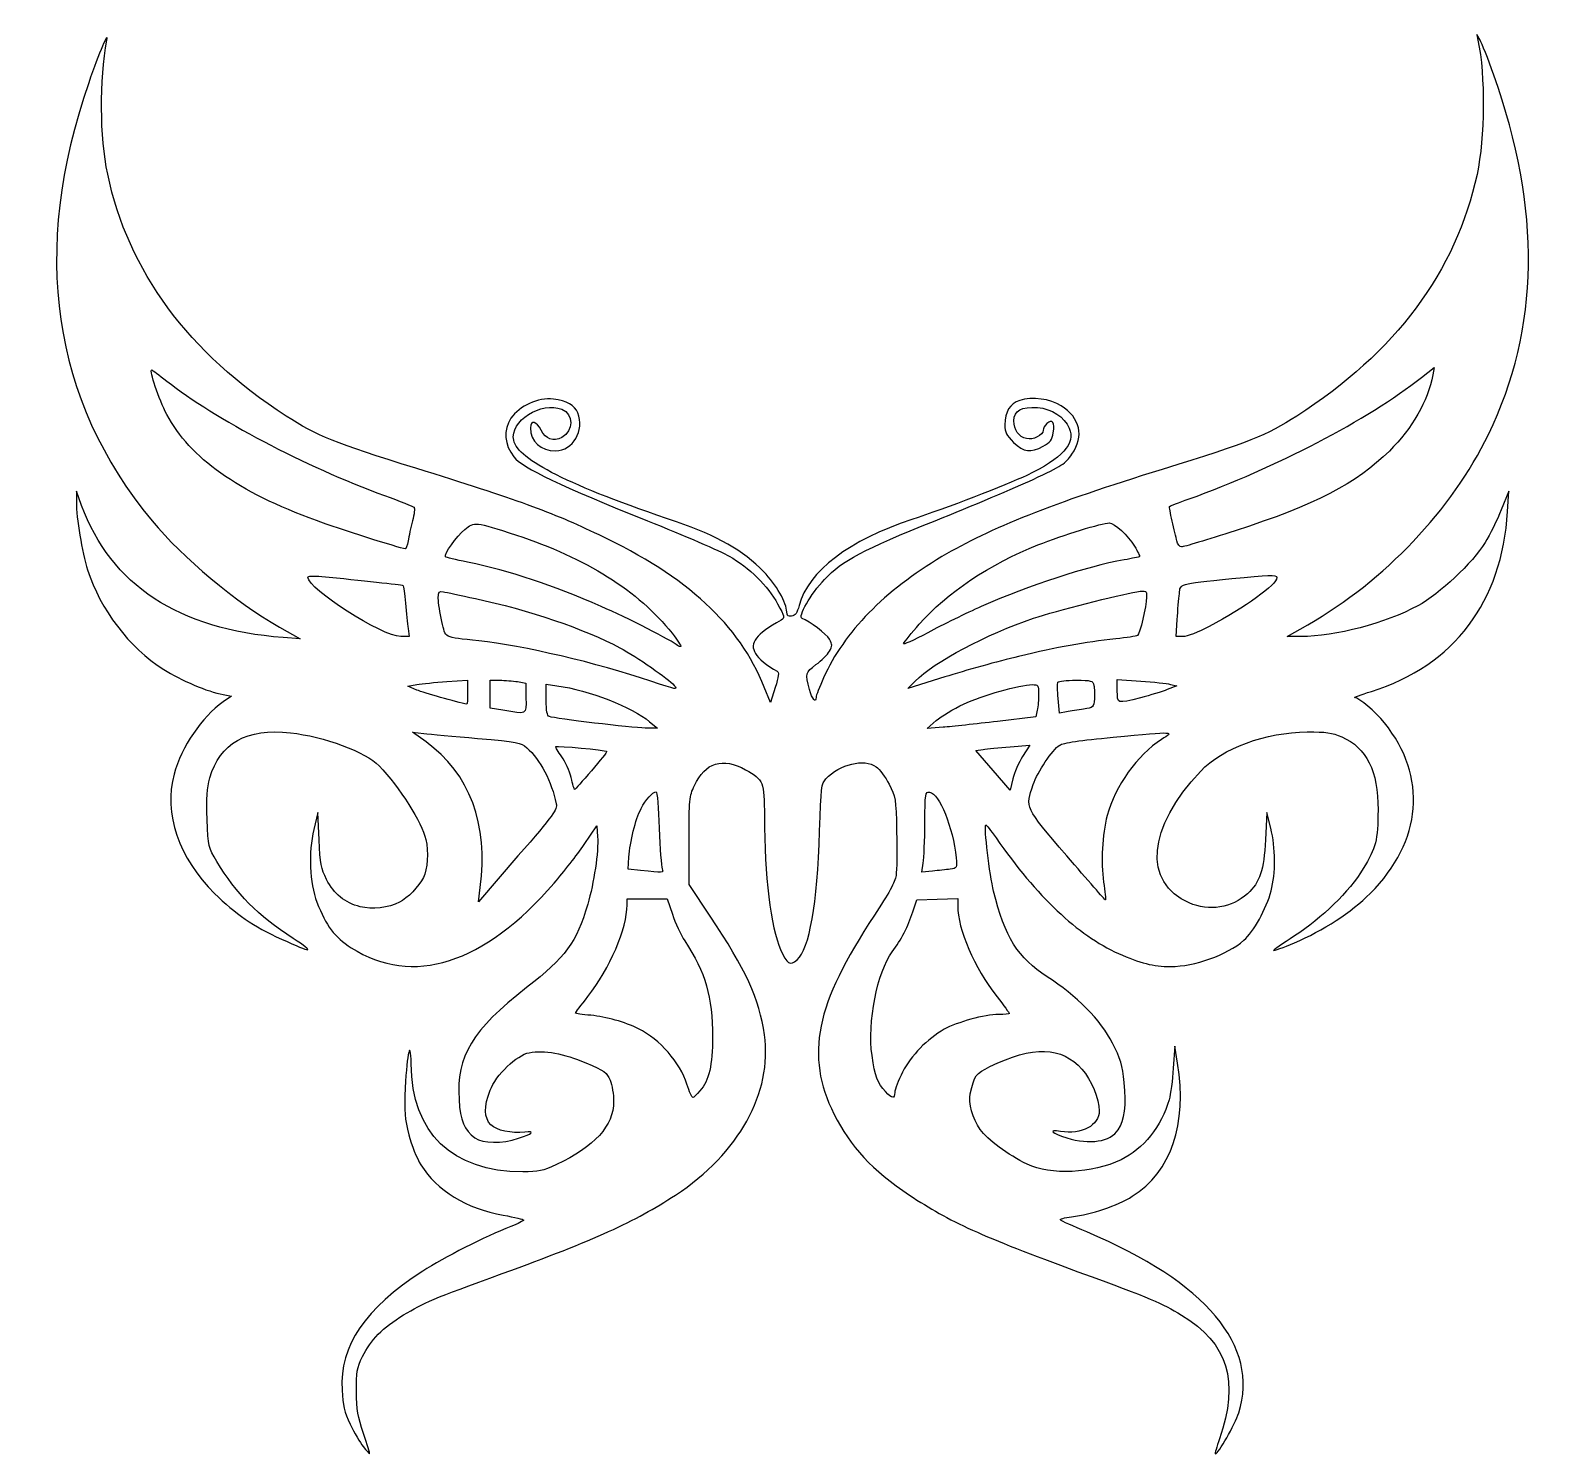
# Model space of a CAD drawing. Header units: centimetres. Extents: x -20.6 to 8.6, y -8.8 to 18.8.
import ezdxf

# ---------------------------------------------------------------- set-up
doc = ezdxf.new("R2010")
doc.units = ezdxf.units.CM
doc.header["$MEASUREMENT"] = 0
doc.layers.add('Layer 1', color=7, linetype='Continuous')

msp = doc.modelspace()

# ---------------------------------------------------------------- linework, layer by layer
at = {"layer": 'Layer 1'}
for points, knots in [([(-14.19937, -8.62576), (-14.25914, -8.54961), (-14.37178, -8.35499), (-14.44967, -8.19326), (-14.44967, -8.19326), (-14.56672, -7.95023), (-14.59442, -7.83544), (-14.60937, -7.53165), (-14.60937, -7.53165), (-14.652, -6.66526), (-14.17506, -5.96272), (-13.04788, -5.23157), (-13.04788, -5.23157), (-12.64091, -4.96758), (-11.84389, -4.56307), (-11.34378, -4.36667), (-11.34378, -4.36667), (-11.20621, -4.31265), (-11.09366, -4.2575), (-11.09366, -4.24412), (-11.09366, -4.24412), (-11.09366, -4.23074), (-11.27175, -4.18792), (-11.48941, -4.14896), (-11.48941, -4.14896), (-12.20604, -4.0207), (-12.77737, -3.67251), (-13.08355, -3.17744), (-13.08355, -3.17744), (-13.16119, -3.0519), (-13.26655, -2.78843), (-13.31769, -2.59195), (-13.31769, -2.59195), (-13.39792, -2.28368), (-13.40725, -2.15937), (-13.3858, -1.68495), (-13.3858, -1.68495), (-13.35526, -1.00972), (-13.27814, -0.69599), (-13.27237, -1.22352), (-13.27237, -1.22352), (-13.25776, -2.55934), (-12.48352, -3.30827), (-11.11419, -3.31115), (-11.11419, -3.31115), (-10.80594, -3.3118), (-10.72939, -3.29519), (-10.4617, -3.16962), (-10.4617, -3.16962), (-9.72304, -2.82311), (-9.35489, -2.41762), (-9.3541, -1.94966), (-9.3541, -1.94966), (-9.35388, -1.81646), (-9.3846, -1.63243), (-9.42237, -1.54071), (-9.42237, -1.54071), (-9.48533, -1.38781), (-9.5247, -1.35959), (-9.89537, -1.20164), (-9.89537, -1.20164), (-10.32185, -1.0199), (-10.69569, -0.95288), (-10.98686, -1.00596), (-10.98686, -1.00596), (-11.22773, -1.04987), (-11.63068, -1.43674), (-11.74514, -1.734), (-11.74514, -1.734), (-11.86613, -2.04821), (-11.86096, -2.27433), (-11.72986, -2.40171), (-11.72986, -2.40171), (-11.61846, -2.50995), (-11.33034, -2.5724), (-11.07563, -2.54351), (-11.07563, -2.54351), (-10.8686, -2.52003), (-10.92001, -2.57236), (-11.19204, -2.662), (-11.19204, -2.662), (-11.51464, -2.76831), (-11.88269, -2.76381), (-12.03755, -2.65165), (-12.03755, -2.65165), (-12.24968, -2.49801), (-12.32082, -2.3272), (-12.34512, -1.91318), (-12.34512, -1.91318), (-12.39474, -1.06753), (-12.09755, -0.57507), (-11.0374, 0.25377), (-11.0374, 0.25377), (-10.27282, 0.85153), (-10.08018, 1.11437), (-9.85598, 1.86569), (-9.85598, 1.86569), (-9.73488, 2.27153), (-9.64517, 2.88628), (-9.66531, 3.17236), (-9.66531, 3.17236), (-9.66531, 3.17236), (-9.67994, 3.38011), (-9.67994, 3.38011), (-9.67994, 3.38011), (-9.67994, 3.38011), (-9.92668, 3.01922), (-9.92668, 3.01922), (-9.92668, 3.01922), (-10.06239, 2.82073), (-10.3222, 2.48602), (-10.50405, 2.27543), (-10.50405, 2.27543), (-11.85735, 0.7082), (-13.24984, 0.26424), (-14.4301, 1.02371), (-14.4301, 1.02371), (-14.75831, 1.23491), (-14.91566, 1.44408), (-15.09526, 1.90796), (-15.09526, 1.90796), (-15.23679, 2.27352), (-15.26278, 2.87029), (-15.15624, 3.3081), (-15.15624, 3.3081), (-15.15624, 3.3081), (-15.07526, 3.64086), (-15.07526, 3.64086), (-15.07526, 3.64086), (-15.07526, 3.64086), (-15.05248, 3.11253), (-15.05248, 3.11253), (-15.05248, 3.11253), (-15.0324, 2.64684), (-15.01543, 2.55589), (-14.90933, 2.34539), (-14.90933, 2.34539), (-14.76762, 2.06424), (-14.55491, 1.89164), (-14.25789, 1.81678), (-14.25789, 1.81678), (-14.0257, 1.75826), (-13.71183, 1.79393), (-13.49703, 1.90324), (-13.49703, 1.90324), (-13.34259, 1.98184), (-13.1239, 2.20843), (-13.0326, 2.38445), (-13.0326, 2.38445), (-12.95638, 2.53139), (-12.93444, 2.88373), (-12.98687, 3.11872), (-12.98687, 3.11872), (-13.05961, 3.44474), (-13.49407, 4.12835), (-13.89298, 4.54443), (-13.89298, 4.54443), (-14.14389, 4.80615), (-14.96686, 5.11242), (-15.60647, 5.18211), (-15.60647, 5.18211), (-16.45453, 5.27452), (-16.97704, 4.98179), (-17.16544, 4.30871), (-17.16544, 4.30871), (-17.22307, 4.10281), (-17.23424, 3.93086), (-17.21761, 3.50565), (-17.21761, 3.50565), (-17.19668, 2.97066), (-17.19458, 2.96151), (-17.03051, 2.68987), (-17.03051, 2.68987), (-16.65431, 2.067), (-16.24478, 1.65502), (-15.55378, 1.20427), (-15.55378, 1.20427), (-15.11583, 0.91859), (-15.18139, 0.91443), (-15.77942, 1.18997), (-15.77942, 1.18997), (-16.3325, 1.44479), (-16.66708, 1.67275), (-17.07582, 2.07321), (-17.07582, 2.07321), (-17.76418, 2.74762), (-18.06361, 3.63041), (-17.85844, 4.38051), (-17.85844, 4.38051), (-17.71284, 4.91283), (-17.32269, 5.4888), (-16.91184, 5.77799), (-16.91184, 5.77799), (-16.91184, 5.77799), (-16.74882, 5.89273), (-16.74882, 5.89273), (-16.74882, 5.89273), (-16.74882, 5.89273), (-16.91182, 5.92228), (-16.91182, 5.92228), (-16.91182, 5.92228), (-17.20997, 5.97633), (-17.72541, 6.19418), (-18.05982, 6.40749), (-18.05982, 6.40749), (-18.7318, 6.83613), (-19.28859, 7.56472), (-19.53083, 8.33239), (-19.53083, 8.33239), (-19.63962, 8.67716), (-19.7498, 9.33929), (-19.74885, 9.64264), (-19.74885, 9.64264), (-19.74885, 9.64264), (-19.74819, 9.85397), (-19.74819, 9.85397), (-19.74819, 9.85397), (-19.74819, 9.85397), (-19.64762, 9.57924), (-19.64762, 9.57924), (-19.64762, 9.57924), (-19.08475, 8.04162), (-17.76692, 7.17788), (-15.7481, 7.02342), (-15.7481, 7.02342), (-15.7481, 7.02342), (-15.42187, 6.99846), (-15.42187, 6.99846), (-15.42187, 6.99846), (-15.42187, 6.99846), (-15.81986, 7.22697), (-15.81986, 7.22697), (-15.81986, 7.22697), (-16.67565, 7.71836), (-17.68051, 8.55697), (-18.28317, 9.28276), (-18.28317, 9.28276), (-20.22474, 11.62099), (-20.64171, 14.49955), (-19.51058, 17.75607), (-19.51058, 17.75607), (-19.30628, 18.34425), (-19.12424, 18.77162), (-19.15881, 18.58194), (-19.15881, 18.58194), (-19.30264, 17.79269), (-19.29622, 16.71746), (-19.14332, 15.98498), (-19.14332, 15.98498), (-18.75335, 14.11685), (-17.57811, 12.52508), (-15.69131, 11.30948), (-15.69131, 11.30948), (-15.09006, 10.92212), (-14.75626, 10.78773), (-13.18164, 10.29911), (-13.18164, 10.29911), (-11.22068, 9.6906), (-10.55436, 9.44858), (-9.63645, 9.01142), (-9.63645, 9.01142), (-7.92203, 8.19493), (-6.92423, 7.27519), (-6.43946, 6.06454), (-6.43946, 6.06454), (-6.43946, 6.06454), (-6.32021, 5.76673), (-6.32021, 5.76673), (-6.32021, 5.76673), (-6.32021, 5.76673), (-6.22943, 6.0557), (-6.22943, 6.0557), (-6.22943, 6.0557), (-6.161, 6.27354), (-6.15155, 6.35179), (-6.19107, 6.37361), (-6.19107, 6.37361), (-6.38856, 6.48261), (-6.55514, 6.61767), (-6.61068, 6.71381), (-6.61068, 6.71381), (-6.7312, 6.92244), (-6.61065, 7.07927), (-6.11198, 7.36258), (-6.11198, 7.36258), (-6.03872, 7.4042), (-6.04333, 7.42502), (-6.18202, 7.67903), (-6.18202, 7.67903), (-6.3683, 8.02016), (-6.73267, 8.37804), (-7.11957, 8.59988), (-7.11957, 8.59988), (-7.28369, 8.69398), (-7.99543, 9.00157), (-8.7012, 9.28342), (-8.7012, 9.28342), (-10.35178, 9.94256), (-11.11427, 10.307), (-11.28426, 10.51802), (-11.28426, 10.51802), (-11.46897, 10.7473), (-11.49141, 11.04477), (-11.3407, 11.26606), (-11.3407, 11.26606), (-11.17627, 11.50749), (-10.81606, 11.67018), (-10.52111, 11.63623), (-10.52111, 11.63623), (-10.26185, 11.60639), (-10.10573, 11.51879), (-10.04775, 11.37061), (-10.04775, 11.37061), (-9.9136, 11.02778), (-10.1398, 10.64041), (-10.47597, 10.63726), (-10.47597, 10.63726), (-10.76717, 10.63453), (-10.96318, 10.81364), (-10.96318, 11.08246), (-10.96318, 11.08246), (-10.96318, 11.23673), (-10.84318, 11.20963), (-10.75803, 11.03613), (-10.75803, 11.03613), (-10.6715, 10.85983), (-10.52006, 10.80639), (-10.35778, 10.89489), (-10.35778, 10.89489), (-10.12746, 11.0205), (-10.12527, 11.34684), (-10.35413, 11.43895), (-10.35413, 11.43895), (-10.75587, 11.60064), (-11.37058, 11.20627), (-11.28778, 10.83996), (-11.28778, 10.83996), (-11.20096, 10.45589), (-10.22193, 9.96504), (-8.13859, 9.26107), (-8.13859, 9.26107), (-7.35114, 8.99498), (-6.84833, 8.70795), (-6.44857, 8.29631), (-6.44857, 8.29631), (-6.21401, 8.05478), (-6.00545, 7.68959), (-6.00469, 7.51906), (-6.00469, 7.51906), (-6.00434, 7.44584), (-5.98284, 7.4274), (-5.91025, 7.43817), (-5.91025, 7.43817), (-5.83931, 7.44869), (-5.80395, 7.49913), (-5.76616, 7.64375), (-5.76616, 7.64375), (-5.59383, 8.30321), (-4.79489, 8.91298), (-3.58717, 9.30679), (-3.58717, 9.30679), (-2.94068, 9.5176), (-1.76412, 9.96931), (-1.3604, 10.1617), (-1.3604, 10.1617), (-0.67291, 10.48932), (-0.4128, 10.77858), (-0.5399, 11.07414), (-0.5399, 11.07414), (-0.63413, 11.29326), (-0.87687, 11.45009), (-1.15671, 11.47264), (-1.15671, 11.47264), (-1.46261, 11.49729), (-1.61083, 11.41318), (-1.61083, 11.21494), (-1.61083, 11.21494), (-1.61083, 11.04179), (-1.51582, 10.90733), (-1.36799, 10.87128), (-1.36799, 10.87128), (-1.2393, 10.8399), (-1.04534, 10.93856), (-1.04534, 11.0354), (-1.04534, 11.0354), (-1.04534, 11.06807), (-1.01332, 11.12592), (-0.97419, 11.16394), (-0.97419, 11.16394), (-0.87082, 11.26438), (-0.81332, 11.18269), (-0.8478, 10.98439), (-0.8478, 10.98439), (-0.87149, 10.84816), (-0.90731, 10.80091), (-1.04312, 10.72674), (-1.04312, 10.72674), (-1.28983, 10.59201), (-1.41887, 10.60851), (-1.61595, 10.80001), (-1.61595, 10.80001), (-1.75809, 10.93812), (-1.78483, 10.99199), (-1.78483, 11.14024), (-1.78483, 11.14024), (-1.78483, 11.38909), (-1.68726, 11.54866), (-1.49797, 11.60936), (-1.49797, 11.60936), (-1.25685, 11.68668), (-0.90726, 11.64236), (-0.69827, 11.50798), (-0.69827, 11.50798), (-0.32371, 11.26714), (-0.24742, 10.92675), (-0.48866, 10.57285), (-0.48866, 10.57285), (-0.61659, 10.38518), (-0.67786, 10.34521), (-1.23902, 10.08338), (-1.23902, 10.08338), (-1.5751, 9.92657), (-2.42753, 9.56688), (-3.1333, 9.28407), (-3.1333, 9.28407), (-4.54156, 8.71977), (-4.92097, 8.51852), (-5.27292, 8.14916), (-5.27292, 8.14916), (-5.54219, 7.86656), (-5.79781, 7.42403), (-5.70962, 7.39313), (-5.70962, 7.39313), (-5.5654, 7.3426), (-5.23831, 7.09442), (-5.17893, 6.99046), (-5.17893, 6.99046), (-5.11954, 6.88649), (-5.11949, 6.86213), (-5.17854, 6.7596), (-5.17854, 6.7596), (-5.21484, 6.69655), (-5.33228, 6.57955), (-5.43954, 6.4996), (-5.43954, 6.4996), (-5.64558, 6.34601), (-5.64869, 6.33405), (-5.56461, 6.01834), (-5.56461, 6.01834), (-5.51548, 5.83388), (-5.43953, 5.74495), (-5.43827, 5.87041), (-5.43827, 5.87041), (-5.43797, 5.89947), (-5.37252, 6.06838), (-5.29281, 6.24577), (-5.29281, 6.24577), (-4.89472, 7.13168), (-4.11499, 7.92949), (-3.00284, 8.58884), (-3.00284, 8.58884), (-2.06341, 9.14579), (-0.87813, 9.61534), (1.26009, 10.2776), (1.26009, 10.2776), (2.9541, 10.80228), (3.26516, 10.92555), (3.86222, 11.30886), (3.86222, 11.30886), (5.77242, 12.5352), (6.94561, 14.10776), (7.349, 15.98257), (7.349, 15.98257), (7.5039, 16.70249), (7.51228, 17.88457), (7.36743, 18.58193), (7.36743, 18.58193), (7.36743, 18.58193), (7.34548, 18.6876), (7.34548, 18.6876), (7.34548, 18.6876), (7.34548, 18.6876), (7.40783, 18.58193), (7.40783, 18.58193), (7.40783, 18.58193), (7.44212, 18.52381), (7.56179, 18.2195), (7.67375, 17.90567), (7.67375, 17.90567), (8.60203, 15.30377), (8.56797, 13.00298), (7.57082, 10.9529), (7.57082, 10.9529), (6.86062, 9.49274), (5.5623, 8.12474), (4.0778, 7.27239), (4.0778, 7.27239), (4.0778, 7.27239), (3.67881, 7.0433), (3.67881, 7.0433), (3.67881, 7.0433), (3.67881, 7.0433), (3.94078, 7.0433), (3.94078, 7.0433), (3.94078, 7.0433), (4.60434, 7.0433), (5.58983, 7.3025), (6.20417, 7.6386), (6.20417, 7.6386), (6.62465, 7.86864), (7.2629, 8.46832), (7.50494, 8.86074), (7.50494, 8.86074), (7.59813, 9.01184), (7.73952, 9.29714), (7.81913, 9.49473), (7.81913, 9.49473), (7.81913, 9.49473), (7.96388, 9.85399), (7.96388, 9.85399), (7.96388, 9.85399), (7.96388, 9.85399), (7.94023, 9.46371), (7.94023, 9.46371), (7.94023, 9.46371), (7.83411, 7.71269), (6.90604, 6.48639), (5.30557, 5.9824), (5.30557, 5.9824), (5.10221, 5.91836), (4.95754, 5.86459), (4.98408, 5.86291), (4.98408, 5.86291), (5.06919, 5.85751), (5.38107, 5.59164), (5.55785, 5.37379), (5.55785, 5.37379), (6.39716, 4.33948), (6.29297, 3.08528), (5.28382, 2.0752), (5.28382, 2.0752), (4.92336, 1.71441), (4.36556, 1.35094), (3.81853, 1.12041), (3.81853, 1.12041), (3.60136, 1.02889), (3.41756, 0.95995), (3.41008, 0.96721), (3.41008, 0.96721), (3.40261, 0.97447), (3.58624, 1.10306), (3.81816, 1.25297), (3.81816, 1.25297), (4.35586, 1.60053), (4.87313, 2.1068), (5.14823, 2.55476), (5.14823, 2.55476), (5.39418, 2.95526), (5.43158, 3.10367), (5.43417, 3.68927), (5.43417, 3.68927), (5.43751, 4.44573), (5.21546, 4.89212), (4.73109, 5.10261), (4.73109, 5.10261), (4.53572, 5.18752), (4.43491, 5.2021), (4.06583, 5.19883), (4.06583, 5.19883), (3.2587, 5.19169), (2.41978, 4.8834), (2.00305, 4.44079), (2.00305, 4.44079), (0.96759, 3.34104), (0.87643, 2.28861), (1.78211, 1.89026), (1.78211, 1.89026), (2.16075, 1.72372), (2.61141, 1.79517), (2.90704, 2.06861), (2.90704, 2.06861), (3.15214, 2.29531), (3.22595, 2.5155), (3.25698, 3.11255), (3.25698, 3.11255), (3.25698, 3.11255), (3.28444, 3.64088), (3.28444, 3.64088), (3.28444, 3.64088), (3.28444, 3.64088), (3.35976, 3.33667), (3.35976, 3.33667), (3.35976, 3.33667), (3.45371, 2.95724), (3.4563, 2.46499), (3.36613, 2.1254), (3.36613, 2.1254), (3.27451, 1.78034), (3.02429, 1.32451), (2.84035, 1.16759), (2.84035, 1.16759), (2.50555, 0.88197), (1.88728, 0.66112), (1.42249, 0.66112), (1.42249, 0.66112), (1.08484, 0.66112), (0.83158, 0.7243), (0.41188, 0.91322), (0.41188, 0.91322), (-0.37842, 1.26897), (-1.16942, 2.01566), (-1.95501, 3.1475), (-1.95501, 3.1475), (-2.0571, 3.29458), (-2.14731, 3.40843), (-2.15547, 3.40049), (-2.15547, 3.40049), (-2.19074, 3.36622), (-2.08013, 2.42776), (-2.0042, 2.11705), (-2.0042, 2.11705), (-1.78879, 1.23553), (-1.52875, 0.82037), (-0.96813, 0.46293), (-0.96813, 0.46293), (-0.39947, 0.10035), (0.07281, -0.37786), (0.29761, -0.81872), (0.29761, -0.81872), (0.45318, -1.12381), (0.48695, -1.23847), (0.52347, -1.58543), (0.52347, -1.58543), (0.56881, -2.01625), (0.5313, -2.31532), (0.40907, -2.49739), (0.40907, -2.49739), (0.25396, -2.72845), (-0.14225, -2.79133), (-0.58689, -2.65544), (-0.58689, -2.65544), (-0.88253, -2.56509), (-0.95648, -2.48743), (-0.70804, -2.52822), (-0.70804, -2.52822), (-0.29968, -2.59526), (0.04215, -2.4131), (0.04215, -2.12845), (0.04215, -2.12845), (0.04215, -1.90324), (-0.11441, -1.52946), (-0.29427, -1.3253), (-0.29427, -1.3253), (-0.68326, -0.88374), (-1.24344, -0.86823), (-2.07484, -1.27602), (-2.07484, -1.27602), (-2.34974, -1.41086), (-2.37516, -1.4458), (-2.45565, -1.79956), (-2.45565, -1.79956), (-2.49502, -1.97261), (-2.40718, -2.28454), (-2.2609, -2.49112), (-2.2609, -2.49112), (-2.11948, -2.69084), (-1.72872, -2.98004), (-1.35152, -3.16415), (-1.35152, -3.16415), (-0.90643, -3.38139), (-0.09371, -3.34232), (0.46478, -3.07682), (0.46478, -3.07682), (0.88859, -2.87535), (1.24869, -2.42441), (1.39172, -1.91605), (1.39172, -1.91605), (1.42099, -1.81203), (1.4576, -1.53672), (1.47309, -1.30426), (1.47309, -1.30426), (1.47309, -1.30426), (1.50124, -0.8816), (1.50124, -0.8816), (1.50124, -0.8816), (1.50124, -0.8816), (1.55468, -1.21089), (1.55468, -1.21089), (1.55468, -1.21089), (1.74608, -2.39027), (1.4332, -3.30969), (0.67933, -3.78313), (0.67933, -3.78313), (0.39004, -3.96481), (-0.10702, -4.13269), (-0.494, -4.17942), (-0.494, -4.17942), (-0.63337, -4.19625), (-0.73124, -4.22445), (-0.7115, -4.24209), (-0.7115, -4.24209), (-0.69175, -4.25973), (-0.46139, -4.36402), (-0.19959, -4.47387), (-0.19959, -4.47387), (2.10858, -5.44229), (3.14968, -6.68073), (2.73974, -7.97034), (2.73974, -7.97034), (2.66543, -8.20412), (2.34523, -8.76423), (2.2859, -8.76423), (2.2859, -8.76423), (2.27484, -8.76423), (2.3112, -8.63451), (2.3667, -8.47596), (2.3667, -8.47596), (2.75721, -7.36035), (2.53243, -6.62542), (1.63442, -6.0818), (1.63442, -6.0818), (1.23477, -5.83986), (1.08476, -5.77709), (-0.3711, -5.2426), (-0.3711, -5.2426), (-2.23928, -4.55673), (-2.85297, -4.27792), (-3.62944, -3.76226), (-3.62944, -3.76226), (-4.35147, -3.28276), (-4.77867, -2.82394), (-5.09161, -2.19186), (-5.09161, -2.19186), (-5.65417, -1.05561), (-5.4543, -0.0726), (-4.3101, 1.65193), (-4.3101, 1.65193), (-4.03583, 2.0653), (-3.91081, 2.29494), (-3.89134, 2.42113), (-3.89134, 2.42113), (-3.87607, 2.52007), (-3.87054, 2.90155), (-3.87906, 3.26887), (-3.87906, 3.26887), (-3.89398, 3.91243), (-3.89929, 3.94587), (-4.02504, 4.18843), (-4.02504, 4.18843), (-4.09681, 4.32687), (-4.20842, 4.4773), (-4.27306, 4.52272), (-4.27306, 4.52272), (-4.51181, 4.69049), (-4.97854, 4.57886), (-5.24847, 4.28944), (-5.24847, 4.28944), (-5.3345, 4.1972), (-5.34296, 4.1272), (-5.37037, 3.2816), (-5.37037, 3.2816), (-5.41692, 1.84521), (-5.56267, 1.01231), (-5.8064, 0.78983), (-5.8064, 0.78983), (-5.94025, 0.66765), (-6.00049, 0.70533), (-6.12657, 0.99011), (-6.12657, 0.99011), (-6.31227, 1.40955), (-6.43639, 2.43189), (-6.43826, 3.55749), (-6.43826, 3.55749), (-6.4394, 4.24089), (-6.45123, 4.27048), (-6.8012, 4.46551), (-6.8012, 4.46551), (-7.24791, 4.71444), (-7.58279, 4.61113), (-7.79281, 4.1596), (-7.79281, 4.1596), (-7.89093, 3.94865), (-7.89647, 3.8915), (-7.89647, 3.09141), (-7.89647, 3.09141), (-7.89647, 3.09141), (-7.89647, 2.24609), (-7.89647, 2.24609), (-7.89647, 2.24609), (-7.89647, 2.24609), (-7.48578, 1.63323), (-7.48578, 1.63323), (-7.48578, 1.63323), (-6.79745, 0.60605), (-6.53644, 0.03519), (-6.43779, -0.65886), (-6.43779, -0.65886), (-6.27836, -1.78056), (-6.9294, -2.95438), (-8.15746, -3.75942), (-8.15746, -3.75942), (-8.95363, -4.28134), (-9.69924, -4.61923), (-11.50995, -5.27867), (-11.50995, -5.27867), (-12.86056, -5.77055), (-13.02672, -5.84021), (-13.42088, -6.07975), (-13.42088, -6.07975), (-13.81633, -6.32008), (-14.06147, -6.56892), (-14.21253, -6.88338), (-14.21253, -6.88338), (-14.32168, -7.11059), (-14.33397, -7.18096), (-14.33061, -7.55964), (-14.33061, -7.55964), (-14.32749, -7.91132), (-14.30452, -8.04796), (-14.19384, -8.37326), (-14.19384, -8.37326), (-14.12068, -8.58829), (-14.06754, -8.76422), (-14.07575, -8.76422), (-14.07575, -8.76422), (-14.08396, -8.76422), (-14.13959, -8.70192), (-14.19937, -8.62577), (-14.19937, -8.62577), (-14.19937, -8.62577), (-14.19937, -8.62576), (-14.19937, -8.62576)], [0, 0, 0, 0, 0.00478469, 0.00478469, 0.00478469, 0.00478469, 0.00956938, 0.00956938, 0.00956938, 0.00956938, 0.01435407, 0.01435407, 0.01435407, 0.01435407, 0.01913876, 0.01913876, 0.01913876, 0.01913876, 0.02392344, 0.02392344, 0.02392344, 0.02392344, 0.02870813, 0.02870813, 0.02870813, 0.02870813, 0.03349282, 0.03349282, 0.03349282, 0.03349282, 0.03827751, 0.03827751, 0.03827751, 0.03827751, 0.0430622, 0.0430622, 0.0430622, 0.0430622, 0.04784689, 0.04784689, 0.04784689, 0.04784689, 0.05263158, 0.05263158, 0.05263158, 0.05263158, 0.05741627, 0.05741627, 0.05741627, 0.05741627, 0.06220096, 0.06220096, 0.06220096, 0.06220096, 0.06698565, 0.06698565, 0.06698565, 0.06698565, 0.07177033, 0.07177033, 0.07177033, 0.07177033, 0.07655502, 0.07655502, 0.07655502, 0.07655502, 0.08133971, 0.08133971, 0.08133971, 0.08133971, 0.0861244, 0.0861244, 0.0861244, 0.0861244, 0.09090909, 0.09090909, 0.09090909, 0.09090909, 0.09569378, 0.09569378, 0.09569378, 0.09569378, 0.10047847, 0.10047847, 0.10047847, 0.10047847, 0.10526316, 0.10526316, 0.10526316, 0.10526316, 0.11004785, 0.11004785, 0.11004785, 0.11004785, 0.11483254, 0.11483254, 0.11483254, 0.11483254, 0.11961722, 0.11961722, 0.11961722, 0.11961722, 0.12440191, 0.12440191, 0.12440191, 0.12440191, 0.1291866, 0.1291866, 0.1291866, 0.1291866, 0.13397129, 0.13397129, 0.13397129, 0.13397129, 0.13875598, 0.13875598, 0.13875598, 0.13875598, 0.14354067, 0.14354067, 0.14354067, 0.14354067, 0.14832536, 0.14832536, 0.14832536, 0.14832536, 0.15311005, 0.15311005, 0.15311005, 0.15311005, 0.15789474, 0.15789474, 0.15789474, 0.15789474, 0.16267943, 0.16267943, 0.16267943, 0.16267943, 0.16746411, 0.16746411, 0.16746411, 0.16746411, 0.1722488, 0.1722488, 0.1722488, 0.1722488, 0.17703349, 0.17703349, 0.17703349, 0.17703349, 0.18181818, 0.18181818, 0.18181818, 0.18181818, 0.18660287, 0.18660287, 0.18660287, 0.18660287, 0.19138756, 0.19138756, 0.19138756, 0.19138756, 0.19617225, 0.19617225, 0.19617225, 0.19617225, 0.20095694, 0.20095694, 0.20095694, 0.20095694, 0.20574163, 0.20574163, 0.20574163, 0.20574163, 0.21052632, 0.21052632, 0.21052632, 0.21052632, 0.215311, 0.215311, 0.215311, 0.215311, 0.22009569, 0.22009569, 0.22009569, 0.22009569, 0.22488038, 0.22488038, 0.22488038, 0.22488038, 0.22966507, 0.22966507, 0.22966507, 0.22966507, 0.23444976, 0.23444976, 0.23444976, 0.23444976, 0.23923445, 0.23923445, 0.23923445, 0.23923445, 0.24401914, 0.24401914, 0.24401914, 0.24401914, 0.24880383, 0.24880383, 0.24880383, 0.24880383, 0.25358852, 0.25358852, 0.25358852, 0.25358852, 0.25837321, 0.25837321, 0.25837321, 0.25837321, 0.26315789, 0.26315789, 0.26315789, 0.26315789, 0.26794258, 0.26794258, 0.26794258, 0.26794258, 0.27272727, 0.27272727, 0.27272727, 0.27272727, 0.27751196, 0.27751196, 0.27751196, 0.27751196, 0.28229665, 0.28229665, 0.28229665, 0.28229665, 0.28708134, 0.28708134, 0.28708134, 0.28708134, 0.29186603, 0.29186603, 0.29186603, 0.29186603, 0.29665072, 0.29665072, 0.29665072, 0.29665072, 0.30143541, 0.30143541, 0.30143541, 0.30143541, 0.3062201, 0.3062201, 0.3062201, 0.3062201, 0.31100478, 0.31100478, 0.31100478, 0.31100478, 0.31578947, 0.31578947, 0.31578947, 0.31578947, 0.32057416, 0.32057416, 0.32057416, 0.32057416, 0.32535885, 0.32535885, 0.32535885, 0.32535885, 0.33014354, 0.33014354, 0.33014354, 0.33014354, 0.33492823, 0.33492823, 0.33492823, 0.33492823, 0.33971292, 0.33971292, 0.33971292, 0.33971292, 0.34449761, 0.34449761, 0.34449761, 0.34449761, 0.3492823, 0.3492823, 0.3492823, 0.3492823, 0.35406699, 0.35406699, 0.35406699, 0.35406699, 0.35885167, 0.35885167, 0.35885167, 0.35885167, 0.36363636, 0.36363636, 0.36363636, 0.36363636, 0.36842105, 0.36842105, 0.36842105, 0.36842105, 0.37320574, 0.37320574, 0.37320574, 0.37320574, 0.37799043, 0.37799043, 0.37799043, 0.37799043, 0.38277512, 0.38277512, 0.38277512, 0.38277512, 0.38755981, 0.38755981, 0.38755981, 0.38755981, 0.3923445, 0.3923445, 0.3923445, 0.3923445, 0.39712919, 0.39712919, 0.39712919, 0.39712919, 0.40191388, 0.40191388, 0.40191388, 0.40191388, 0.40669856, 0.40669856, 0.40669856, 0.40669856, 0.41148325, 0.41148325, 0.41148325, 0.41148325, 0.41626794, 0.41626794, 0.41626794, 0.41626794, 0.42105263, 0.42105263, 0.42105263, 0.42105263, 0.42583732, 0.42583732, 0.42583732, 0.42583732, 0.43062201, 0.43062201, 0.43062201, 0.43062201, 0.4354067, 0.4354067, 0.4354067, 0.4354067, 0.44019139, 0.44019139, 0.44019139, 0.44019139, 0.44497608, 0.44497608, 0.44497608, 0.44497608, 0.44976077, 0.44976077, 0.44976077, 0.44976077, 0.45454545, 0.45454545, 0.45454545, 0.45454545, 0.45933014, 0.45933014, 0.45933014, 0.45933014, 0.46411483, 0.46411483, 0.46411483, 0.46411483, 0.46889952, 0.46889952, 0.46889952, 0.46889952, 0.47368421, 0.47368421, 0.47368421, 0.47368421, 0.4784689, 0.4784689, 0.4784689, 0.4784689, 0.48325359, 0.48325359, 0.48325359, 0.48325359, 0.48803828, 0.48803828, 0.48803828, 0.48803828, 0.49282297, 0.49282297, 0.49282297, 0.49282297, 0.49760766, 0.49760766, 0.49760766, 0.49760766, 0.50239234, 0.50239234, 0.50239234, 0.50239234, 0.50717703, 0.50717703, 0.50717703, 0.50717703, 0.51196172, 0.51196172, 0.51196172, 0.51196172, 0.51674641, 0.51674641, 0.51674641, 0.51674641, 0.5215311, 0.5215311, 0.5215311, 0.5215311, 0.52631579, 0.52631579, 0.52631579, 0.52631579, 0.53110048, 0.53110048, 0.53110048, 0.53110048, 0.53588517, 0.53588517, 0.53588517, 0.53588517, 0.54066986, 0.54066986, 0.54066986, 0.54066986, 0.54545455, 0.54545455, 0.54545455, 0.54545455, 0.55023923, 0.55023923, 0.55023923, 0.55023923, 0.55502392, 0.55502392, 0.55502392, 0.55502392, 0.55980861, 0.55980861, 0.55980861, 0.55980861, 0.5645933, 0.5645933, 0.5645933, 0.5645933, 0.56937799, 0.56937799, 0.56937799, 0.56937799, 0.57416268, 0.57416268, 0.57416268, 0.57416268, 0.57894737, 0.57894737, 0.57894737, 0.57894737, 0.58373206, 0.58373206, 0.58373206, 0.58373206, 0.58851675, 0.58851675, 0.58851675, 0.58851675, 0.59330144, 0.59330144, 0.59330144, 0.59330144, 0.59808612, 0.59808612, 0.59808612, 0.59808612, 0.60287081, 0.60287081, 0.60287081, 0.60287081, 0.6076555, 0.6076555, 0.6076555, 0.6076555, 0.61244019, 0.61244019, 0.61244019, 0.61244019, 0.61722488, 0.61722488, 0.61722488, 0.61722488, 0.62200957, 0.62200957, 0.62200957, 0.62200957, 0.62679426, 0.62679426, 0.62679426, 0.62679426, 0.63157895, 0.63157895, 0.63157895, 0.63157895, 0.63636364, 0.63636364, 0.63636364, 0.63636364, 0.64114833, 0.64114833, 0.64114833, 0.64114833, 0.64593301, 0.64593301, 0.64593301, 0.64593301, 0.6507177, 0.6507177, 0.6507177, 0.6507177, 0.65550239, 0.65550239, 0.65550239, 0.65550239, 0.66028708, 0.66028708, 0.66028708, 0.66028708, 0.66507177, 0.66507177, 0.66507177, 0.66507177, 0.66985646, 0.66985646, 0.66985646, 0.66985646, 0.67464115, 0.67464115, 0.67464115, 0.67464115, 0.67942584, 0.67942584, 0.67942584, 0.67942584, 0.68421053, 0.68421053, 0.68421053, 0.68421053, 0.68899522, 0.68899522, 0.68899522, 0.68899522, 0.6937799, 0.6937799, 0.6937799, 0.6937799, 0.69856459, 0.69856459, 0.69856459, 0.69856459, 0.70334928, 0.70334928, 0.70334928, 0.70334928, 0.70813397, 0.70813397, 0.70813397, 0.70813397, 0.71291866, 0.71291866, 0.71291866, 0.71291866, 0.71770335, 0.71770335, 0.71770335, 0.71770335, 0.72248804, 0.72248804, 0.72248804, 0.72248804, 0.72727273, 0.72727273, 0.72727273, 0.72727273, 0.73205742, 0.73205742, 0.73205742, 0.73205742, 0.73684211, 0.73684211, 0.73684211, 0.73684211, 0.74162679, 0.74162679, 0.74162679, 0.74162679, 0.74641148, 0.74641148, 0.74641148, 0.74641148, 0.75119617, 0.75119617, 0.75119617, 0.75119617, 0.75598086, 0.75598086, 0.75598086, 0.75598086, 0.76076555, 0.76076555, 0.76076555, 0.76076555, 0.76555024, 0.76555024, 0.76555024, 0.76555024, 0.77033493, 0.77033493, 0.77033493, 0.77033493, 0.77511962, 0.77511962, 0.77511962, 0.77511962, 0.77990431, 0.77990431, 0.77990431, 0.77990431, 0.784689, 0.784689, 0.784689, 0.784689, 0.78947368, 0.78947368, 0.78947368, 0.78947368, 0.79425837, 0.79425837, 0.79425837, 0.79425837, 0.79904306, 0.79904306, 0.79904306, 0.79904306, 0.80382775, 0.80382775, 0.80382775, 0.80382775, 0.80861244, 0.80861244, 0.80861244, 0.80861244, 0.81339713, 0.81339713, 0.81339713, 0.81339713, 0.81818182, 0.81818182, 0.81818182, 0.81818182, 0.82296651, 0.82296651, 0.82296651, 0.82296651, 0.8277512, 0.8277512, 0.8277512, 0.8277512, 0.83253589, 0.83253589, 0.83253589, 0.83253589, 0.83732057, 0.83732057, 0.83732057, 0.83732057, 0.84210526, 0.84210526, 0.84210526, 0.84210526, 0.84688995, 0.84688995, 0.84688995, 0.84688995, 0.85167464, 0.85167464, 0.85167464, 0.85167464, 0.85645933, 0.85645933, 0.85645933, 0.85645933, 0.86124402, 0.86124402, 0.86124402, 0.86124402, 0.86602871, 0.86602871, 0.86602871, 0.86602871, 0.8708134, 0.8708134, 0.8708134, 0.8708134, 0.87559809, 0.87559809, 0.87559809, 0.87559809, 0.88038278, 0.88038278, 0.88038278, 0.88038278, 0.88516746, 0.88516746, 0.88516746, 0.88516746, 0.88995215, 0.88995215, 0.88995215, 0.88995215, 0.89473684, 0.89473684, 0.89473684, 0.89473684, 0.89952153, 0.89952153, 0.89952153, 0.89952153, 0.90430622, 0.90430622, 0.90430622, 0.90430622, 0.90909091, 0.90909091, 0.90909091, 0.90909091, 0.9138756, 0.9138756, 0.9138756, 0.9138756, 0.91866029, 0.91866029, 0.91866029, 0.91866029, 0.92344498, 0.92344498, 0.92344498, 0.92344498, 0.92822967, 0.92822967, 0.92822967, 0.92822967, 0.93301435, 0.93301435, 0.93301435, 0.93301435, 0.93779904, 0.93779904, 0.93779904, 0.93779904, 0.94258373, 0.94258373, 0.94258373, 0.94258373, 0.94736842, 0.94736842, 0.94736842, 0.94736842, 0.95215311, 0.95215311, 0.95215311, 0.95215311, 0.9569378, 0.9569378, 0.9569378, 0.9569378, 0.96172249, 0.96172249, 0.96172249, 0.96172249, 0.96650718, 0.96650718, 0.96650718, 0.96650718, 0.97129187, 0.97129187, 0.97129187, 0.97129187, 0.97607656, 0.97607656, 0.97607656, 0.97607656, 0.98086124, 0.98086124, 0.98086124, 0.98086124, 0.98564593, 0.98564593, 0.98564593, 0.98564593, 0.99043062, 0.99043062, 0.99043062, 0.99043062, 1, 1, 1, 1]), ([(-13.33163, 8.89244), (-13.31626, 8.97961), (-13.27689, 9.15524), (-13.24413, 9.28272), (-13.24413, 9.28272), (-13.21138, 9.4102), (-13.1986, 9.52742), (-13.21573, 9.54322), (-13.21573, 9.54322), (-13.23286, 9.55901), (-13.49157, 9.66173), (-13.79062, 9.77148), (-13.79062, 9.77148), (-15.32545, 10.33472), (-17.07718, 11.25589), (-17.9994, 11.98473), (-17.9994, 11.98473), (-18.14905, 12.103), (-18.27944, 12.19976), (-18.28916, 12.19976), (-18.28916, 12.19976), (-18.34659, 12.19976), (-18.15409, 11.62833), (-17.9989, 11.33813), (-17.9989, 11.33813), (-17.54684, 10.4928), (-16.62961, 9.84256), (-15.10288, 9.28507), (-15.10288, 9.28507), (-14.68895, 9.13392), (-13.49176, 8.75152), (-13.39022, 8.73802), (-13.39022, 8.73802), (-13.37336, 8.73578), (-13.34699, 8.80527), (-13.33162, 8.89244), (-13.33162, 8.89244), (-13.33162, 8.89244), (-13.33163, 8.89244), (-13.33163, 8.89244)], [0, 0, 0, 0, 0.09090909, 0.09090909, 0.09090909, 0.09090909, 0.18181818, 0.18181818, 0.18181818, 0.18181818, 0.27272727, 0.27272727, 0.27272727, 0.27272727, 0.36363636, 0.36363636, 0.36363636, 0.36363636, 0.45454545, 0.45454545, 0.45454545, 0.45454545, 0.54545455, 0.54545455, 0.54545455, 0.54545455, 0.63636364, 0.63636364, 0.63636364, 0.63636364, 0.72727273, 0.72727273, 0.72727273, 0.72727273, 0.81818182, 0.81818182, 0.81818182, 0.81818182, 1, 1, 1, 1]), ([(2.66802, 9.08901), (4.20864, 9.58561), (5.02419, 10.00722), (5.65356, 10.63242), (5.65356, 10.63242), (6.1019, 11.07779), (6.39361, 11.58916), (6.49514, 12.10773), (6.49514, 12.10773), (6.49514, 12.10773), (6.52264, 12.24817), (6.52264, 12.24817), (6.52264, 12.24817), (6.52264, 12.24817), (6.27297, 12.05204), (6.27297, 12.05204), (6.27297, 12.05204), (5.23665, 11.23793), (3.44274, 10.30099), (1.77927, 9.70504), (1.77927, 9.70504), (1.57872, 9.63319), (1.4084, 9.56835), (1.40079, 9.56095), (1.40079, 9.56095), (1.39318, 9.55355), (1.41604, 9.42626), (1.4516, 9.27808), (1.4516, 9.27808), (1.48716, 9.1299), (1.52751, 8.95636), (1.54127, 8.89243), (1.54127, 8.89243), (1.5552, 8.82771), (1.59539, 8.7762), (1.63195, 8.7762), (1.63195, 8.7762), (1.66806, 8.7762), (2.1343, 8.91696), (2.66803, 9.08901), (2.66803, 9.08901), (2.66803, 9.08901), (2.66802, 9.08901), (2.66802, 9.08901)], [0, 0, 0, 0, 0.08333333, 0.08333333, 0.08333333, 0.08333333, 0.16666667, 0.16666667, 0.16666667, 0.16666667, 0.25, 0.25, 0.25, 0.25, 0.33333333, 0.33333333, 0.33333333, 0.33333333, 0.41666667, 0.41666667, 0.41666667, 0.41666667, 0.5, 0.5, 0.5, 0.5, 0.58333333, 0.58333333, 0.58333333, 0.58333333, 0.66666667, 0.66666667, 0.66666667, 0.66666667, 0.75, 0.75, 0.75, 0.75, 0.83333333, 0.83333333, 0.83333333, 0.83333333, 1, 1, 1, 1]), ([(-8.22315, 7.10724), (-8.87253, 7.9251), (-9.89461, 8.56894), (-11.23606, 9.00518), (-11.23606, 9.00518), (-12.04616, 9.26862), (-12.04112, 9.26808), (-12.23556, 9.11216), (-12.23556, 9.11216), (-12.38778, 8.9901), (-12.64809, 8.62411), (-12.60942, 8.58653), (-12.60942, 8.58653), (-12.59992, 8.57729), (-12.40668, 8.53051), (-12.18002, 8.48256), (-12.18002, 8.48256), (-11.33586, 8.304), (-10.54595, 8.04229), (-9.59293, 7.62541), (-9.59293, 7.62541), (-9.10087, 7.41017), (-8.20583, 6.95255), (-8.11685, 6.87071), (-8.11685, 6.87071), (-8.09452, 6.85017), (-8.06729, 6.84208), (-8.05633, 6.85272), (-8.05633, 6.85272), (-8.04538, 6.86336), (-8.12043, 6.9779), (-8.22313, 7.10723), (-8.22313, 7.10723), (-8.22313, 7.10723), (-8.22315, 7.10724), (-8.22315, 7.10724)], [0, 0, 0, 0, 0.1, 0.1, 0.1, 0.1, 0.2, 0.2, 0.2, 0.2, 0.3, 0.3, 0.3, 0.3, 0.4, 0.4, 0.4, 0.4, 0.5, 0.5, 0.5, 0.5, 0.6, 0.6, 0.6, 0.6, 0.7, 0.7, 0.7, 0.7, 0.8, 0.8, 0.8, 0.8, 1, 1, 1, 1]), ([(-2.24189, 7.62403), (-1.2913, 8.04318), (-0.2198, 8.39318), (0.52064, 8.52639), (0.52064, 8.52639), (0.67615, 8.55437), (0.81066, 8.58312), (0.81955, 8.59029), (0.81955, 8.59029), (0.82844, 8.59746), (0.78514, 8.68716), (0.72334, 8.78963), (0.72334, 8.78963), (0.59711, 8.99892), (0.33444, 9.24113), (0.2337, 9.24113), (0.2337, 9.24113), (0.09593, 9.24113), (-0.65119, 9.01089), (-1.14752, 8.81548), (-1.14752, 8.81548), (-2.06163, 8.45558), (-2.92185, 7.88093), (-3.44268, 7.28223), (-3.44268, 7.28223), (-3.58734, 7.11595), (-3.72327, 6.94866), (-3.74476, 6.91048), (-3.74476, 6.91048), (-3.76625, 6.8723), (-3.55444, 6.96539), (-3.27401, 7.11739), (-3.27401, 7.11739), (-2.99361, 7.26937), (-2.52915, 7.49735), (-2.24188, 7.62402), (-2.24188, 7.62402), (-2.24188, 7.62402), (-2.24189, 7.62403), (-2.24189, 7.62403)], [0, 0, 0, 0, 0.09090909, 0.09090909, 0.09090909, 0.09090909, 0.18181818, 0.18181818, 0.18181818, 0.18181818, 0.27272727, 0.27272727, 0.27272727, 0.27272727, 0.36363636, 0.36363636, 0.36363636, 0.36363636, 0.45454545, 0.45454545, 0.45454545, 0.45454545, 0.54545455, 0.54545455, 0.54545455, 0.54545455, 0.63636364, 0.63636364, 0.63636364, 0.63636364, 0.72727273, 0.72727273, 0.72727273, 0.72727273, 0.81818182, 0.81818182, 0.81818182, 0.81818182, 1, 1, 1, 1]), ([(-13.33217, 7.2018), (-13.34376, 7.28897), (-13.36522, 7.50757), (-13.37987, 7.68758), (-13.37987, 7.68758), (-13.39452, 7.86758), (-13.41952, 8.02251), (-13.43544, 8.03185), (-13.43544, 8.03185), (-13.46115, 8.04695), (-14.24129, 8.1335), (-14.99773, 8.20519), (-14.99773, 8.20519), (-15.17005, 8.22152), (-15.2696, 8.21525), (-15.2696, 8.18806), (-15.2696, 8.18806), (-15.2696, 7.96067), (-13.83415, 7.04576), (-13.47474, 7.04407), (-13.47474, 7.04407), (-13.47474, 7.04407), (-13.3111, 7.0433), (-13.3111, 7.0433), (-13.3111, 7.0433), (-13.3111, 7.0433), (-13.33217, 7.2018), (-13.33217, 7.2018)], [0, 0, 0, 0, 0.125, 0.125, 0.125, 0.125, 0.25, 0.25, 0.25, 0.25, 0.375, 0.375, 0.375, 0.375, 0.5, 0.5, 0.5, 0.5, 0.625, 0.625, 0.625, 0.625, 0.75, 0.75, 0.75, 0.75, 1, 1, 1, 1]), ([(2.16889, 7.23882), (2.86192, 7.60291), (3.4786, 8.04818), (3.4786, 8.18448), (3.4786, 8.18448), (3.4786, 8.24125), (3.30481, 8.23724), (2.60861, 8.16441), (2.60861, 8.16441), (1.54443, 8.05308), (1.61507, 8.07333), (1.59013, 7.87255), (1.59013, 7.87255), (1.57824, 7.77678), (1.55935, 7.55102), (1.54817, 7.37086), (1.54817, 7.37086), (1.54817, 7.37086), (1.52784, 7.0433), (1.52784, 7.0433), (1.52784, 7.0433), (1.52784, 7.0433), (1.66228, 7.0433), (1.66228, 7.0433), (1.66228, 7.0433), (1.73953, 7.0433), (1.95505, 7.12648), (2.16889, 7.23882)], [0, 0, 0, 0, 0.125, 0.125, 0.125, 0.125, 0.25, 0.25, 0.25, 0.25, 0.375, 0.375, 0.375, 0.375, 0.5, 0.5, 0.5, 0.5, 0.625, 0.625, 0.625, 0.625, 0.75, 0.75, 0.75, 0.75, 1, 1, 1, 1]), ([(-8.18476, 6.09974), (-8.28899, 6.22339), (-8.90419, 6.6492), (-9.23478, 6.82652), (-9.23478, 6.82652), (-9.90287, 7.18485), (-11.01272, 7.56306), (-12.0289, 7.77868), (-12.0289, 7.77868), (-12.316, 7.8396), (-12.59493, 7.89913), (-12.64876, 7.91097), (-12.64876, 7.91097), (-12.73613, 7.93019), (-12.74663, 7.91629), (-12.74663, 7.78154), (-12.74663, 7.78154), (-12.74663, 7.69851), (-12.71569, 7.49842), (-12.67788, 7.33689), (-12.67788, 7.33689), (-12.59957, 7.00233), (-12.66133, 7.03493), (-11.96364, 6.95993), (-11.96364, 6.95993), (-11.11324, 6.86852), (-9.67388, 6.53204), (-8.63594, 6.18202), (-8.63594, 6.18202), (-8.12658, 6.01025), (-8.10617, 6.00653), (-8.18475, 6.09974), (-8.18475, 6.09974), (-8.18475, 6.09974), (-8.18476, 6.09974), (-8.18476, 6.09974)], [0, 0, 0, 0, 0.1, 0.1, 0.1, 0.1, 0.2, 0.2, 0.2, 0.2, 0.3, 0.3, 0.3, 0.3, 0.4, 0.4, 0.4, 0.4, 0.5, 0.5, 0.5, 0.5, 0.6, 0.6, 0.6, 0.6, 0.7, 0.7, 0.7, 0.7, 0.8, 0.8, 0.8, 0.8, 1, 1, 1, 1]), ([(-1.51864, 6.65945), (-0.75563, 6.84181), (-0.25108, 6.93296), (0.35874, 6.99864), (0.35874, 6.99864), (0.56875, 7.02126), (0.75808, 7.05028), (0.77948, 7.06313), (0.77948, 7.06313), (0.82849, 7.09256), (0.95564, 7.62843), (0.95564, 7.80558), (0.95564, 7.80558), (0.95564, 7.93818), (0.95543, 7.93829), (0.77077, 7.90891), (0.77077, 7.90891), (0.40574, 7.85085), (-0.7978, 7.5431), (-1.2326, 7.39664), (-1.2326, 7.39664), (-2.14259, 7.09011), (-3.1449, 6.55767), (-3.5202, 6.18144), (-3.5202, 6.18144), (-3.5202, 6.18144), (-3.66593, 6.03535), (-3.66593, 6.03535), (-3.66593, 6.03535), (-3.66593, 6.03535), (-2.94856, 6.26225), (-2.94856, 6.26225), (-2.94856, 6.26225), (-2.55401, 6.38705), (-1.91054, 6.56579), (-1.51863, 6.65945), (-1.51863, 6.65945), (-1.51863, 6.65945), (-1.51864, 6.65945), (-1.51864, 6.65945)], [0, 0, 0, 0, 0.09090909, 0.09090909, 0.09090909, 0.09090909, 0.18181818, 0.18181818, 0.18181818, 0.18181818, 0.27272727, 0.27272727, 0.27272727, 0.27272727, 0.36363636, 0.36363636, 0.36363636, 0.36363636, 0.45454545, 0.45454545, 0.45454545, 0.45454545, 0.54545455, 0.54545455, 0.54545455, 0.54545455, 0.63636364, 0.63636364, 0.63636364, 0.63636364, 0.72727273, 0.72727273, 0.72727273, 0.72727273, 0.81818182, 0.81818182, 0.81818182, 0.81818182, 1, 1, 1, 1]), ([(-12.18115, 5.96703), (-12.18115, 5.96703), (-12.18115, 6.20101), (-12.18115, 6.20101), (-12.18115, 6.20101), (-12.18115, 6.20101), (-12.58352, 6.17291), (-12.58352, 6.17291), (-12.58352, 6.17291), (-12.80482, 6.15745), (-13.06419, 6.13097), (-13.15989, 6.11406), (-13.15989, 6.11406), (-13.15989, 6.11406), (-13.33389, 6.08331), (-13.33389, 6.08331), (-13.33389, 6.08331), (-13.33389, 6.08331), (-13.15989, 6.00874), (-13.15989, 6.00874), (-13.15989, 6.00874), (-13.03226, 5.95404), (-12.39528, 5.77397), (-12.19203, 5.73513), (-12.19203, 5.73513), (-12.18605, 5.73399), (-12.18116, 5.83834), (-12.18116, 5.96703), (-12.18116, 5.96703), (-12.18116, 5.96703), (-12.18115, 5.96703), (-12.18115, 5.96703)], [0, 0, 0, 0, 0.11111111, 0.11111111, 0.11111111, 0.11111111, 0.22222222, 0.22222222, 0.22222222, 0.22222222, 0.33333333, 0.33333333, 0.33333333, 0.33333333, 0.44444444, 0.44444444, 0.44444444, 0.44444444, 0.55555556, 0.55555556, 0.55555556, 0.55555556, 0.66666667, 0.66666667, 0.66666667, 0.66666667, 0.77777778, 0.77777778, 0.77777778, 0.77777778, 1, 1, 1, 1]), ([(-11.05017, 5.85432), (-11.05017, 5.85432), (-11.05017, 6.14465), (-11.05017, 6.14465), (-11.05017, 6.14465), (-11.05017, 6.14465), (-11.21329, 6.17085), (-11.21329, 6.17085), (-11.21329, 6.17085), (-11.30301, 6.18526), (-11.4596, 6.19726), (-11.56128, 6.19751), (-11.56128, 6.19751), (-11.56128, 6.19751), (-11.74615, 6.19798), (-11.74615, 6.19798), (-11.74615, 6.19798), (-11.74615, 6.19798), (-11.74615, 5.92805), (-11.74615, 5.92805), (-11.74615, 5.92805), (-11.74615, 5.92805), (-11.74615, 5.65812), (-11.74615, 5.65812), (-11.74615, 5.65812), (-11.74615, 5.65812), (-11.49603, 5.61648), (-11.49603, 5.61648), (-11.49603, 5.61648), (-11.02435, 5.53796), (-11.05016, 5.52419), (-11.05016, 5.85432), (-11.05016, 5.85432), (-11.05016, 5.85432), (-11.05017, 5.85432), (-11.05017, 5.85432)], [0, 0, 0, 0, 0.1, 0.1, 0.1, 0.1, 0.2, 0.2, 0.2, 0.2, 0.3, 0.3, 0.3, 0.3, 0.4, 0.4, 0.4, 0.4, 0.5, 0.5, 0.5, 0.5, 0.6, 0.6, 0.6, 0.6, 0.7, 0.7, 0.7, 0.7, 0.8, 0.8, 0.8, 0.8, 1, 1, 1, 1]), ([(-0.26234, 5.64045), (-0.0728, 5.67055), (-0.06615, 5.67674), (-0.05269, 5.83563), (-0.05269, 5.83563), (-0.04504, 5.92588), (-0.05031, 6.04433), (-0.06439, 6.09885), (-0.06439, 6.09885), (-0.08837, 6.1917), (-0.11043, 6.19798), (-0.41284, 6.19798), (-0.41284, 6.19798), (-0.59041, 6.19798), (-0.74614, 6.18154), (-0.75892, 6.16146), (-0.75892, 6.16146), (-0.7717, 6.14137), (-0.76999, 5.99838), (-0.75513, 5.84371), (-0.75513, 5.84371), (-0.75513, 5.84371), (-0.7281, 5.56248), (-0.7281, 5.56248), (-0.7281, 5.56248), (-0.7281, 5.56248), (-0.59309, 5.58593), (-0.59309, 5.58593), (-0.59309, 5.58593), (-0.51883, 5.59882), (-0.36999, 5.62336), (-0.26233, 5.64046), (-0.26233, 5.64046), (-0.26233, 5.64046), (-0.26234, 5.64045), (-0.26234, 5.64045)], [0, 0, 0, 0, 0.1, 0.1, 0.1, 0.1, 0.2, 0.2, 0.2, 0.2, 0.3, 0.3, 0.3, 0.3, 0.4, 0.4, 0.4, 0.4, 0.5, 0.5, 0.5, 0.5, 0.6, 0.6, 0.6, 0.6, 0.7, 0.7, 0.7, 0.7, 0.8, 0.8, 0.8, 0.8, 1, 1, 1, 1]), ([(0.84048, 5.86089), (1.0254, 5.90795), (1.25819, 5.97814), (1.3578, 6.01686), (1.3578, 6.01686), (1.3578, 6.01686), (1.5389, 6.08727), (1.5389, 6.08727), (1.5389, 6.08727), (1.5389, 6.08727), (1.41701, 6.11894), (1.41701, 6.11894), (1.41701, 6.11894), (1.34997, 6.13636), (1.0915, 6.16387), (0.84264, 6.18006), (0.84264, 6.18006), (0.84264, 6.18006), (0.39015, 6.20951), (0.39015, 6.20951), (0.39015, 6.20951), (0.39015, 6.20951), (0.39015, 5.99241), (0.39015, 5.99241), (0.39015, 5.99241), (0.39015, 5.73944), (0.37766, 5.74309), (0.84048, 5.86088), (0.84048, 5.86088), (0.84048, 5.86088), (0.84048, 5.86089), (0.84048, 5.86089)], [0, 0, 0, 0, 0.11111111, 0.11111111, 0.11111111, 0.11111111, 0.22222222, 0.22222222, 0.22222222, 0.22222222, 0.33333333, 0.33333333, 0.33333333, 0.33333333, 0.44444444, 0.44444444, 0.44444444, 0.44444444, 0.55555556, 0.55555556, 0.55555556, 0.55555556, 0.66666667, 0.66666667, 0.66666667, 0.66666667, 0.77777778, 0.77777778, 0.77777778, 0.77777778, 1, 1, 1, 1]), ([(-8.65935, 5.3954), (-8.99572, 5.67966), (-9.82302, 6.00128), (-10.45455, 6.0933), (-10.45455, 6.0933), (-10.45455, 6.0933), (-10.65867, 6.12304), (-10.65867, 6.12304), (-10.65867, 6.12304), (-10.65867, 6.12304), (-10.65867, 5.82105), (-10.65867, 5.82105), (-10.65867, 5.82105), (-10.65867, 5.59724), (-10.64246, 5.51302), (-10.59605, 5.49571), (-10.59605, 5.49571), (-10.4908, 5.45647), (-8.99942, 5.27606), (-8.74635, 5.27197), (-8.74635, 5.27197), (-8.74635, 5.27197), (-8.50875, 5.26812), (-8.50875, 5.26812), (-8.50875, 5.26812), (-8.50875, 5.26812), (-8.65935, 5.39539), (-8.65935, 5.39539), (-8.65935, 5.39539), (-8.65935, 5.39539), (-8.65935, 5.3954), (-8.65935, 5.3954)], [0, 0, 0, 0, 0.11111111, 0.11111111, 0.11111111, 0.11111111, 0.22222222, 0.22222222, 0.22222222, 0.22222222, 0.33333333, 0.33333333, 0.33333333, 0.33333333, 0.44444444, 0.44444444, 0.44444444, 0.44444444, 0.55555556, 0.55555556, 0.55555556, 0.55555556, 0.66666667, 0.66666667, 0.66666667, 0.66666667, 0.77777778, 0.77777778, 0.77777778, 0.77777778, 1, 1, 1, 1]), ([(-1.93029, 5.40264), (-1.93029, 5.40264), (-1.18403, 5.49245), (-1.18403, 5.49245), (-1.18403, 5.49245), (-1.18403, 5.49245), (-1.15818, 5.61803), (-1.15818, 5.61803), (-1.15818, 5.61803), (-1.14396, 5.6871), (-1.13233, 5.82682), (-1.13233, 5.92853), (-1.13233, 5.92853), (-1.13233, 6.10398), (-1.13872, 6.11344), (-1.25725, 6.11344), (-1.25725, 6.11344), (-1.49231, 6.11344), (-2.23014, 5.90449), (-2.58398, 5.73772), (-2.58398, 5.73772), (-2.77844, 5.64607), (-3.01585, 5.50198), (-3.11155, 5.41753), (-3.11155, 5.41753), (-3.11155, 5.41753), (-3.28555, 5.26399), (-3.28555, 5.26399), (-3.28555, 5.26399), (-3.28555, 5.26399), (-2.98106, 5.2884), (-2.98106, 5.2884), (-2.98106, 5.2884), (-2.81359, 5.30183), (-2.34075, 5.35323), (-1.9303, 5.40263), (-1.9303, 5.40263), (-1.9303, 5.40263), (-1.93029, 5.40264), (-1.93029, 5.40264)], [0, 0, 0, 0, 0.09090909, 0.09090909, 0.09090909, 0.09090909, 0.18181818, 0.18181818, 0.18181818, 0.18181818, 0.27272727, 0.27272727, 0.27272727, 0.27272727, 0.36363636, 0.36363636, 0.36363636, 0.36363636, 0.45454545, 0.45454545, 0.45454545, 0.45454545, 0.54545455, 0.54545455, 0.54545455, 0.54545455, 0.63636364, 0.63636364, 0.63636364, 0.63636364, 0.72727273, 0.72727273, 0.72727273, 0.72727273, 0.81818182, 0.81818182, 0.81818182, 0.81818182, 1, 1, 1, 1]), ([(-10.46563, 3.80995), (-10.54959, 4.23285), (-10.77724, 4.66663), (-11.03367, 4.8923), (-11.03367, 4.8923), (-11.15176, 4.99622), (-11.20619, 5.00661), (-11.98541, 5.07394), (-11.98541, 5.07394), (-12.43998, 5.11322), (-12.90977, 5.15659), (-13.02939, 5.17033), (-13.02939, 5.17033), (-13.02939, 5.17033), (-13.24689, 5.19531), (-13.24689, 5.19531), (-13.24689, 5.19531), (-13.24689, 5.19531), (-12.98439, 5.00605), (-12.98439, 5.00605), (-12.98439, 5.00605), (-12.13827, 4.39599), (-11.77275, 3.41468), (-11.93402, 2.18615), (-11.93402, 2.18615), (-11.93402, 2.18615), (-11.96963, 1.91486), (-11.96963, 1.91486), (-11.96963, 1.91486), (-11.96963, 1.91486), (-11.20504, 2.799), (-11.20504, 2.799), (-11.20504, 2.799), (-10.50727, 3.60588), (-10.44265, 3.69422), (-10.46563, 3.80994), (-10.46563, 3.80994), (-10.46563, 3.80994), (-10.46563, 3.80995), (-10.46563, 3.80995)], [0, 0, 0, 0, 0.09090909, 0.09090909, 0.09090909, 0.09090909, 0.18181818, 0.18181818, 0.18181818, 0.18181818, 0.27272727, 0.27272727, 0.27272727, 0.27272727, 0.36363636, 0.36363636, 0.36363636, 0.36363636, 0.45454545, 0.45454545, 0.45454545, 0.45454545, 0.54545455, 0.54545455, 0.54545455, 0.54545455, 0.63636364, 0.63636364, 0.63636364, 0.63636364, 0.72727273, 0.72727273, 0.72727273, 0.72727273, 0.81818182, 0.81818182, 0.81818182, 0.81818182, 1, 1, 1, 1]), ([(0.12489, 2.29238), (0.06748, 2.6857), (0.09593, 3.20823), (0.19497, 3.57962), (0.19497, 3.57962), (0.34818, 4.15413), (0.77238, 4.7481), (1.24814, 5.0543), (1.24814, 5.0543), (1.49449, 5.21285), (1.53768, 5.21093), (0.31147, 5.09588), (0.31147, 5.09588), (-0.32611, 5.03606), (-0.65578, 4.98756), (-0.72517, 4.94338), (-0.72517, 4.94338), (-0.86542, 4.85409), (-1.15403, 4.42386), (-1.23752, 4.17962), (-1.23752, 4.17962), (-1.39268, 3.72572), (-1.40958, 3.76156), (-0.58859, 2.80386), (-0.58859, 2.80386), (-0.18187, 2.32942), (0.15602, 1.94508), (0.16227, 1.94976), (0.16227, 1.94976), (0.16853, 1.95444), (0.1517, 2.10862), (0.12488, 2.29239), (0.12488, 2.29239), (0.12488, 2.29239), (0.12489, 2.29238), (0.12489, 2.29238)], [0, 0, 0, 0, 0.1, 0.1, 0.1, 0.1, 0.2, 0.2, 0.2, 0.2, 0.3, 0.3, 0.3, 0.3, 0.4, 0.4, 0.4, 0.4, 0.5, 0.5, 0.5, 0.5, 0.6, 0.6, 0.6, 0.6, 0.7, 0.7, 0.7, 0.7, 0.8, 0.8, 0.8, 0.8, 1, 1, 1, 1]), ([(-9.78501, 4.44529), (-9.61312, 4.64363), (-9.48053, 4.81373), (-9.49037, 4.82329), (-9.49037, 4.82329), (-9.51766, 4.84981), (-10.44886, 4.93663), (-10.47137, 4.91475), (-10.47137, 4.91475), (-10.48221, 4.90421), (-10.432, 4.81634), (-10.35979, 4.71948), (-10.35979, 4.71948), (-10.28757, 4.62262), (-10.20472, 4.44016), (-10.17567, 4.31402), (-10.17567, 4.31402), (-10.14662, 4.18788), (-10.11716, 4.08468), (-10.1102, 4.08468), (-10.1102, 4.08468), (-10.10324, 4.08468), (-9.95691, 4.24696), (-9.78502, 4.44529), (-9.78502, 4.44529), (-9.78502, 4.44529), (-9.78501, 4.44529), (-9.78501, 4.44529)], [0, 0, 0, 0, 0.125, 0.125, 0.125, 0.125, 0.25, 0.25, 0.25, 0.25, 0.375, 0.375, 0.375, 0.375, 0.5, 0.5, 0.5, 0.5, 0.625, 0.625, 0.625, 0.625, 0.75, 0.75, 0.75, 0.75, 1, 1, 1, 1]), ([(-1.44142, 4.72445), (-1.44142, 4.72445), (-1.30337, 4.94023), (-1.30337, 4.94023), (-1.30337, 4.94023), (-1.30337, 4.94023), (-1.68547, 4.91158), (-1.68547, 4.91158), (-1.68547, 4.91158), (-1.89562, 4.89582), (-2.13074, 4.87246), (-2.20794, 4.85967), (-2.20794, 4.85967), (-2.20794, 4.85967), (-2.34832, 4.83642), (-2.34832, 4.83642), (-2.34832, 4.83642), (-2.34832, 4.83642), (-2.01452, 4.45414), (-2.01452, 4.45414), (-2.01452, 4.45414), (-2.01452, 4.45414), (-1.68072, 4.07186), (-1.68072, 4.07186), (-1.68072, 4.07186), (-1.68072, 4.07186), (-1.63009, 4.29027), (-1.63009, 4.29027), (-1.63009, 4.29027), (-1.60225, 4.4104), (-1.51734, 4.60578), (-1.44141, 4.72446), (-1.44141, 4.72446), (-1.44141, 4.72446), (-1.44142, 4.72445), (-1.44142, 4.72445)], [0, 0, 0, 0, 0.1, 0.1, 0.1, 0.1, 0.2, 0.2, 0.2, 0.2, 0.3, 0.3, 0.3, 0.3, 0.4, 0.4, 0.4, 0.4, 0.5, 0.5, 0.5, 0.5, 0.6, 0.6, 0.6, 0.6, 0.7, 0.7, 0.7, 0.7, 0.8, 0.8, 0.8, 0.8, 1, 1, 1, 1]), ([(-8.41711, 2.55253), (-8.43345, 2.59321), (-8.4581, 2.94508), (-8.47189, 3.33445), (-8.47189, 3.33445), (-8.48568, 3.72383), (-8.51356, 4.04241), (-8.53384, 4.04241), (-8.53384, 4.04241), (-8.59642, 4.04241), (-8.73701, 3.88472), (-8.82432, 3.7166), (-8.82432, 3.7166), (-8.93175, 3.50974), (-9.04063, 3.06997), (-9.0576, 2.77443), (-9.0576, 2.77443), (-9.0576, 2.77443), (-9.07095, 2.54197), (-9.07095, 2.54197), (-9.07095, 2.54197), (-9.07095, 2.54197), (-8.8317, 2.51716), (-8.8317, 2.51716), (-8.8317, 2.51716), (-8.38837, 2.47119), (-8.38456, 2.47151), (-8.4171, 2.55254), (-8.4171, 2.55254), (-8.4171, 2.55254), (-8.41711, 2.55253), (-8.41711, 2.55253)], [0, 0, 0, 0, 0.11111111, 0.11111111, 0.11111111, 0.11111111, 0.22222222, 0.22222222, 0.22222222, 0.22222222, 0.33333333, 0.33333333, 0.33333333, 0.33333333, 0.44444444, 0.44444444, 0.44444444, 0.44444444, 0.55555556, 0.55555556, 0.55555556, 0.55555556, 0.66666667, 0.66666667, 0.66666667, 0.66666667, 0.77777778, 0.77777778, 0.77777778, 0.77777778, 1, 1, 1, 1]), ([(-2.84513, 2.54492), (-2.71151, 2.5646), (-2.70954, 2.56832), (-2.72886, 2.76478), (-2.72886, 2.76478), (-2.78646, 3.35034), (-3.05286, 4.00666), (-3.24368, 4.0331), (-3.24368, 4.0331), (-3.32495, 4.04436), (-3.32922, 4.01592), (-3.33268, 3.44105), (-3.33268, 3.44105), (-3.33468, 3.10891), (-3.3492, 2.75883), (-3.36496, 2.6631), (-3.36496, 2.6631), (-3.36496, 2.6631), (-3.39361, 2.48903), (-3.39361, 2.48903), (-3.39361, 2.48903), (-3.39361, 2.48903), (-3.18734, 2.50697), (-3.18734, 2.50697), (-3.18734, 2.50697), (-3.07389, 2.51684), (-2.9199, 2.53392), (-2.84514, 2.54493), (-2.84514, 2.54493), (-2.84514, 2.54493), (-2.84513, 2.54492), (-2.84513, 2.54492)], [0, 0, 0, 0, 0.11111111, 0.11111111, 0.11111111, 0.11111111, 0.22222222, 0.22222222, 0.22222222, 0.22222222, 0.33333333, 0.33333333, 0.33333333, 0.33333333, 0.44444444, 0.44444444, 0.44444444, 0.44444444, 0.55555556, 0.55555556, 0.55555556, 0.55555556, 0.66666667, 0.66666667, 0.66666667, 0.66666667, 0.77777778, 0.77777778, 0.77777778, 0.77777778, 1, 1, 1, 1]), ([(-7.68391, -1.74604), (-7.51003, -1.54525), (-7.43972, -1.24498), (-7.43972, -0.70307), (-7.43972, -0.70307), (-7.43972, 0.0711), (-7.57792, 0.54871), (-7.97746, 1.15531), (-7.97746, 1.15531), (-8.05696, 1.27601), (-8.16561, 1.509), (-8.2189, 1.67307), (-8.2189, 1.67307), (-8.2189, 1.67307), (-8.31579, 1.97137), (-8.31579, 1.97137), (-8.31579, 1.97137), (-8.31579, 1.97137), (-8.70424, 1.97137), (-8.70424, 1.97137), (-8.70424, 1.97137), (-8.70424, 1.97137), (-9.09269, 1.97137), (-9.09269, 1.97137), (-9.09269, 1.97137), (-9.09269, 1.97137), (-9.09345, 1.85514), (-9.09345, 1.85514), (-9.09345, 1.85514), (-9.09644, 1.39558), (-9.42745, 0.6225), (-9.85311, 0.08098), (-9.85311, 0.08098), (-9.98515, -0.087), (-10.09318, -0.23167), (-10.09318, -0.24051), (-10.09318, -0.24051), (-10.09318, -0.24935), (-9.95981, -0.26863), (-9.79681, -0.28335), (-9.79681, -0.28335), (-9.49579, -0.31053), (-9.14019, -0.41092), (-8.87141, -0.5446), (-8.87141, -0.5446), (-8.45762, -0.7504), (-8.07165, -1.19269), (-7.93543, -1.61717), (-7.93543, -1.61717), (-7.89008, -1.75849), (-7.84003, -1.87428), (-7.82421, -1.87448), (-7.82421, -1.87448), (-7.80839, -1.87469), (-7.74526, -1.81688), (-7.68391, -1.74604)], [0, 0, 0, 0, 0.06666667, 0.06666667, 0.06666667, 0.06666667, 0.13333333, 0.13333333, 0.13333333, 0.13333333, 0.2, 0.2, 0.2, 0.2, 0.26666667, 0.26666667, 0.26666667, 0.26666667, 0.33333333, 0.33333333, 0.33333333, 0.33333333, 0.4, 0.4, 0.4, 0.4, 0.46666667, 0.46666667, 0.46666667, 0.46666667, 0.53333333, 0.53333333, 0.53333333, 0.53333333, 0.6, 0.6, 0.6, 0.6, 0.66666667, 0.66666667, 0.66666667, 0.66666667, 0.73333333, 0.73333333, 0.73333333, 0.73333333, 0.8, 0.8, 0.8, 0.8, 0.86666667, 0.86666667, 0.86666667, 0.86666667, 1, 1, 1, 1]), ([(-3.91628, -1.77485), (-3.91628, -1.71986), (-3.84789, -1.54204), (-3.76431, -1.37971), (-3.76431, -1.37971), (-3.59937, -1.05937), (-3.28812, -0.74009), (-2.95929, -0.55395), (-2.95929, -0.55395), (-2.71163, -0.41375), (-2.17571, -0.26873), (-1.90531, -0.26873), (-1.90531, -0.26873), (-1.79119, -0.26873), (-1.69781, -0.26047), (-1.69781, -0.25038), (-1.69781, -0.25038), (-1.69781, -0.24029), (-1.8057, -0.09289), (-1.93757, 0.07718), (-1.93757, 0.07718), (-2.37485, 0.64112), (-2.69829, 1.38714), (-2.69829, 1.83179), (-2.69829, 1.83179), (-2.69829, 1.83179), (-2.69829, 1.97455), (-2.69829, 1.97455), (-2.69829, 1.97455), (-2.69829, 1.97455), (-3.09479, 1.9624), (-3.09479, 1.9624), (-3.09479, 1.9624), (-3.09479, 1.9624), (-3.49129, 1.95025), (-3.49129, 1.95025), (-3.49129, 1.95025), (-3.49129, 1.95025), (-3.56597, 1.71779), (-3.56597, 1.71779), (-3.56597, 1.71779), (-3.65512, 1.44029), (-3.79037, 1.17751), (-3.9637, 0.94501), (-3.9637, 0.94501), (-4.25683, 0.55183), (-4.4468, -0.42144), (-4.35495, -1.05944), (-4.35495, -1.05944), (-4.29648, -1.46552), (-4.24836, -1.5953), (-4.09567, -1.7586), (-4.09567, -1.7586), (-3.96244, -1.90108), (-3.91627, -1.90527), (-3.91627, -1.77485), (-3.91627, -1.77485), (-3.91627, -1.77485), (-3.91628, -1.77485), (-3.91628, -1.77485)], [0, 0, 0, 0, 0.0625, 0.0625, 0.0625, 0.0625, 0.125, 0.125, 0.125, 0.125, 0.1875, 0.1875, 0.1875, 0.1875, 0.25, 0.25, 0.25, 0.25, 0.3125, 0.3125, 0.3125, 0.3125, 0.375, 0.375, 0.375, 0.375, 0.4375, 0.4375, 0.4375, 0.4375, 0.5, 0.5, 0.5, 0.5, 0.5625, 0.5625, 0.5625, 0.5625, 0.625, 0.625, 0.625, 0.625, 0.6875, 0.6875, 0.6875, 0.6875, 0.75, 0.75, 0.75, 0.75, 0.8125, 0.8125, 0.8125, 0.8125, 0.875, 0.875, 0.875, 0.875, 1, 1, 1, 1])]:
    msp.add_open_spline(points, degree=3, knots=knots, dxfattribs=at)

doc.saveas('drawing.dxf')
